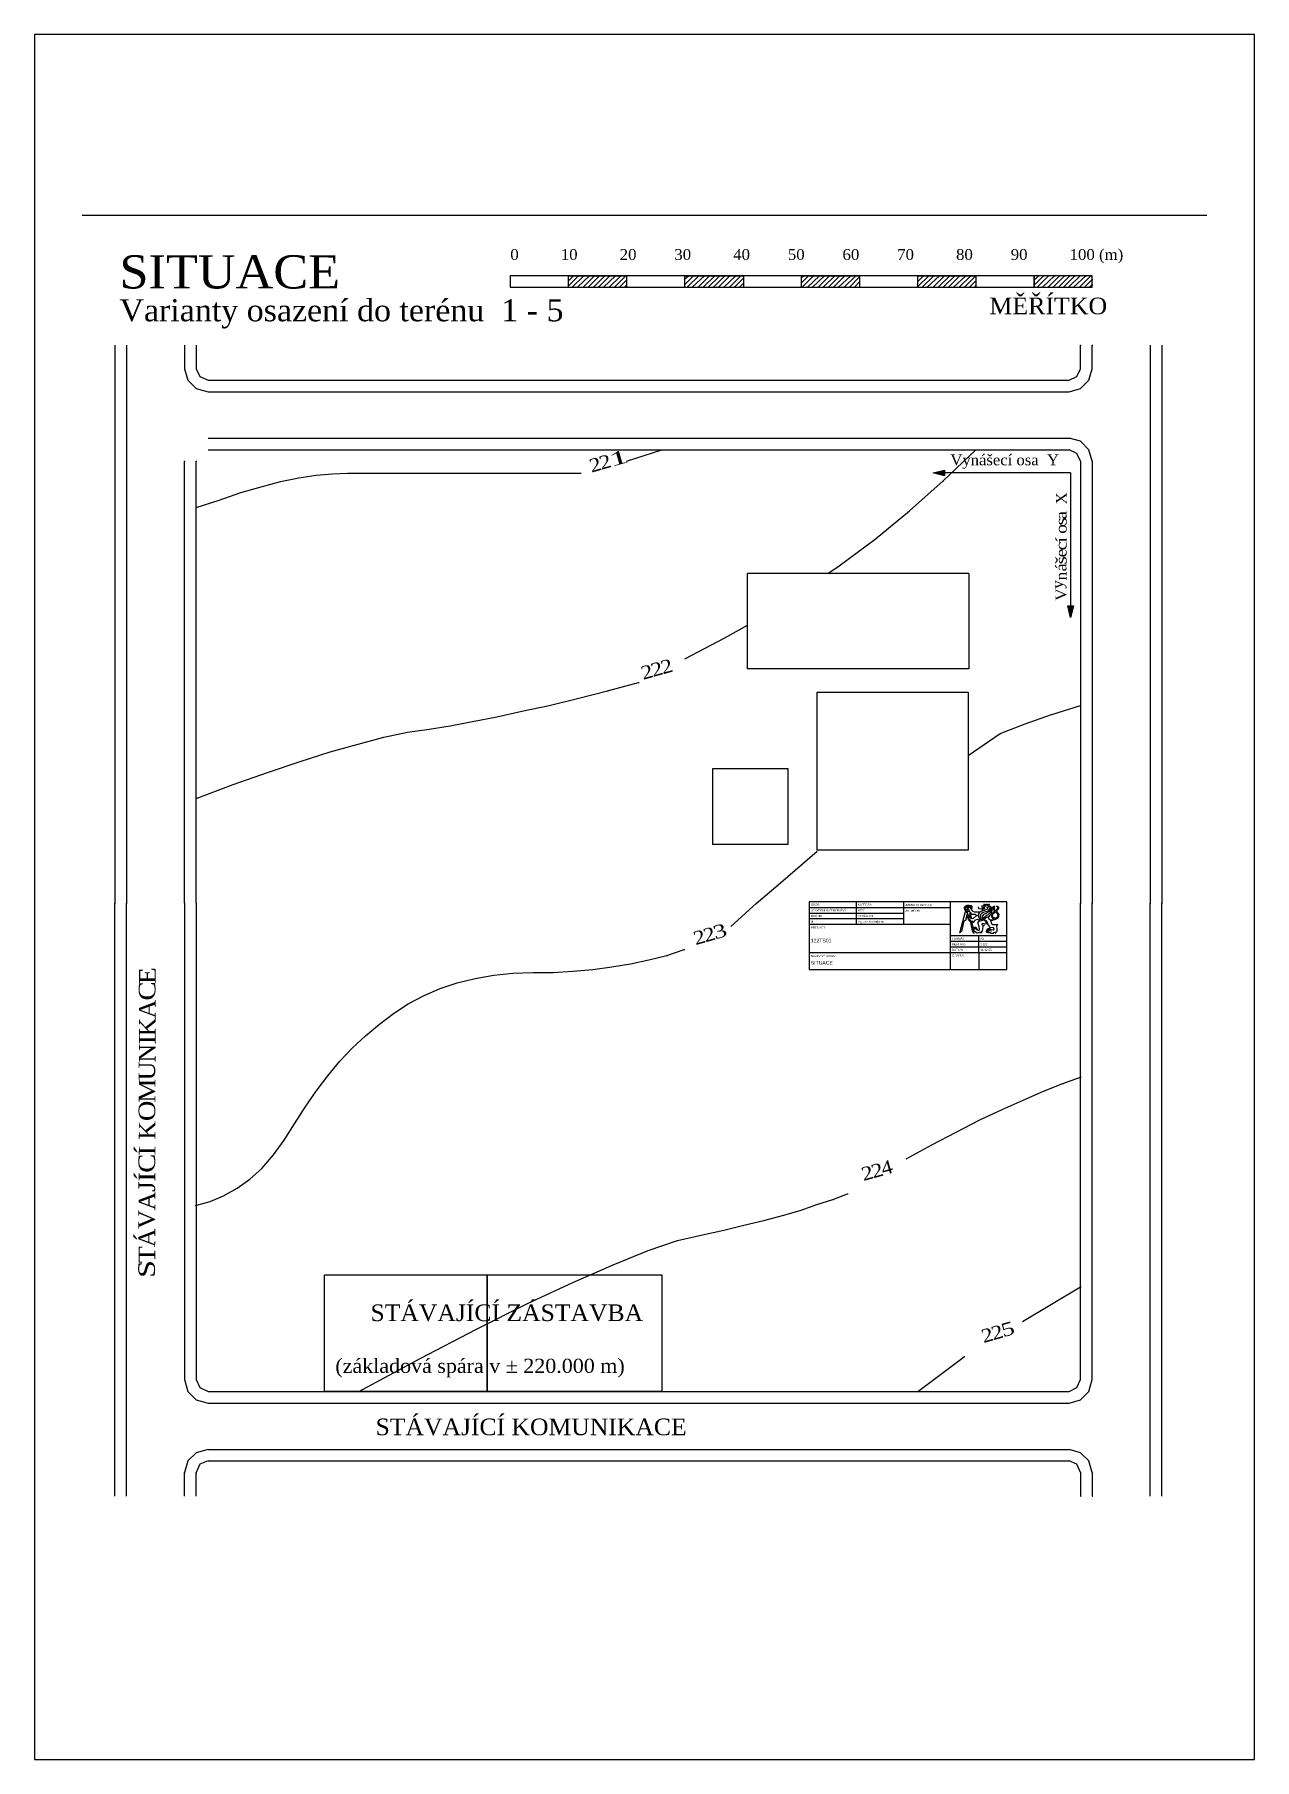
# Model space of a CAD drawing. Header units: millimetres. Extents: x -3518363 to 3223740, y -1530229 to 774657.
# Drawn here: x -189051 to 20949, y 59001 to 356001 of the extents above; entities that cross this region are included whole.
import ezdxf

# ---------------------------------------------------------------- set-up
doc = ezdxf.new("R2010")
doc.units = ezdxf.units.MM
doc.header["$LTSCALE"] = 15
doc.header["$MEASUREMENT"] = 0
doc.layers.get('0').update_dxf_attribs({"linetype": 'CONTINUOUS'})
for name, color, linetype in [('objekt 1', 40, 'CONTINUOUS'), ('objekt 2', 70, 'CONTINUOUS'), ('objekt 3', 150, 'CONTINUOUS'), ('RAMECEK', 7, 'CONTINUOUS')]:
    doc.layers.add(name, color=color, linetype=linetype)
doc.styles.add('ROMAN', font='roman')
doc.styles.add('TIMESNEWROMAN', font='times.ttf')

msp = doc.modelspace()

# ---------------------------------------------------------------- texts
at = {"attachment_point": 7, "style": 'TIMESNEWROMAN'}
for s, insert, char_height, width in [('\\W1.04;SITUACE', (-174429.394, 312189.49), 5726.35125, 39233.21061), ('\\W1.03;0\\~\\~\\~\\~\\~\\~\\~\\~\\~\\~10\\~\\~\\~\\~\\~\\~\\~\\~\\~\\~20\\~\\~\\~\\~\\~\\~\\~\\~\\~30\\~\\~\\~\\~\\~\\~\\~\\~\\~\\~40\\~\\~\\~\\~\\~\\~\\~\\~\\~50\\~\\~\\~\\~\\~\\~\\~\\~\\~60\\~\\~\\~\\~\\~\\~\\~\\~\\~70\\~\\~\\~\\~\\~\\~\\~\\~\\~\\~80\\~\\~\\~\\~\\~\\~\\~\\~\\~90\\~\\~\\~\\~\\~\\~\\~\\~\\~\\~100\\~(m)', (-107148.962, 316587.413), 1861.033775, 104185.90222), ('\\W1.02;Varianty\\~osazení\\~do\\~terénu\\~\\~1\\~-\\~5', (-174429.394, 305373.992), 3793.6648, 76615.21395), ('\\W1.03;MĚŘÍTKO', (-24694.421, 307791.568), 2863.1607, 21087.58593), ('\\W1.02;Vynášecí\\~osa\\~\\~Y', (-31407.022, 281224.034), 1861.03377, 19220.01198), ('\\W1.02;STÁVAJÍCÍ\\~ZÁSTAVBA', (-131221.773, 134421.012), 2863.1607, 47179.17747), ('\\W1.03;(základová\\~spára\\~v\\~±\\~220.000\\~m)', (-137265.699, 124776.454), 2433.70941, 49434.83592), ('\\W1.02;STÁVAJÍCÍ\\~KOMUNIKACE', (-130347.336, 114771.867), 2863.1607, 53670.5873)]:
    msp.add_mtext(s, dxfattribs=dict(at, insert=insert, char_height=char_height, width=width))
for s, insert, char_height, width, rotation in [('\\W1.16;2', (-93183.641, 280555.346), 2289.8356, 3047.34523, 15.80019522), ('\\W1.16;2', (-91486.281, 281044.036), 2289.8356, 3047.34523, 15.80019522), ('\\W1.95;1', (-89814.56, 281532.83), 2289.8356, 3945.50577, 15.80019522), ('\\W1.04;X', (-11372.248, 275077.146), 1860.9513, 2986.1724, 89.90100692), ('\\W1.11;a', (-11372.379, 272556.542), 1860.9513, 2275.18638, 89.90100692), ('\\W1.29;s', (-11372.248, 271450.704), 1860.9513, 2290.52085, 89.90100692), ('\\W1.18;o', (-11372.117, 270036.096), 1860.9513, 2490.15437, 89.90100692), ('\\W1.23;í', (-11371.934, 268493.055), 1860.9513, 1917.90516, 89.90100692), ('\\W1.19;e', (-11372.026, 265972.635), 1860.9513, 2349.21516, 89.90100692), ('\\W1.20;c', (-11371.934, 267181.423), 1860.9513, 2355.19672, 89.90100692), ('\\W1.11;á', (-11397.874, 263555.086), 1860.9513, 2275.18638, 89.90100692), ('\\W1.30;š', (-11372.117, 264763.873), 1860.9513, 2290.52085, 89.90100692), ('\\W1.04;y', (-11397.874, 260571.693), 1860.9513, 2362.64669, 89.90100692), ('\\W1.04;n', (-11397.966, 262011.993), 1860.9513, 2359.97191, 89.90100692), ('\\W1.05;V', (-11397.783, 258488.606), 1860.9513, 2989.92537, 89.90100692), ('\\W1.16;2', (-84285.278, 244883.798), 2289.8356, 3047.34523, 15.80019522), ('\\W1.16;2', (-82587.957, 245372.514), 2289.8356, 3047.34523, 15.80019522), ('\\W1.16;2', (-80890.558, 245835.33), 2289.8356, 3047.34523, 15.80019522), ('\\W1.16;2', (-73560.901, 199696.177), 2289.8356, 3047.34523, 15.80019522), ('\\W1.35;3', (-71889.102, 200159.084), 2289.8356, 3263.01579, 15.80019522), ('\\W1.16;2', (-75258.261, 199207.487), 2289.8356, 3047.34523, 15.80019522), ('\\W1.09;E', (-168180.622, 192519.898), 2863.0542, 4188.81108, 89.90041137), ('\\W1.14;C', (-168206.209, 189665.12), 2863.0542, 4490.01155, 89.90041137), ('\\W1.04;A', (-168206.301, 186578.778), 2863.0542, 4592.75863, 89.90041137), ('\\W1.03;K', (-168206.301, 183518.415), 2863.0542, 4572.93372, 89.90041137), ('\\W1.02;N', (-168206.209, 179017.647), 2863.0542, 4557.723, 89.90041137), ('\\W1.19;I', (-168206.209, 182078.023), 2863.0542, 3142.16769, 89.90041137), ('\\W1.04;U', (-168231.757, 175931.397), 2863.0542, 4588.46559, 89.90041137), ('\\W1.07;M', (-168231.842, 172099.422), 2863.0542, 5402.24811, 89.90041137), ('\\W1.13;O', (-168231.718, 168910.379), 2863.0542, 4720.52411, 89.90041137), ('\\W1.03;K', (-168231.548, 165721.375), 2863.0542, 4572.93372, 89.90041137), ('\\W1.19;Í', (-168231.502, 162969.285), 2863.0542, 3142.16769, 89.90041137), ('\\W1.14;C', (-168257.305, 160011.741), 2863.0542, 4490.01155, 89.90041137), ('\\W1.16;2', (-46350.619, 158597.512), 2289.8356, 3047.34523, 15.80019522), ('\\W1.16;2', (-44653.22, 159060.275), 2289.8356, 3047.34523, 15.80019522), ('\\W1.13;4', (-42981.447, 159549.057), 2289.8356, 3009.2889, 15.80019522), ('\\W1.19;Í', (-168257.35, 158468.622), 2863.0542, 3142.16769, 89.90041137), ('\\W1.09;J', (-168257.305, 156719.526), 2863.0542, 3226.50001, 89.90041137), ('\\W1.04;A', (-168257.18, 153530.522), 2863.0542, 4592.75863, 89.90041137), ('\\W1.05;V', (-168257.004, 150341.465), 2863.0542, 4599.96906, 89.90041137), ('\\W1.04;Á', (-168282.682, 147177.918), 2863.0542, 4592.75863, 89.90041137), ('\\W1.12;T', (-168282.643, 144425.88), 2863.0542, 4225.10236, 89.90041137), ('\\W1.28;S', (-168282.597, 141905.172), 2863.0542, 4219.3343, 89.90041137), ('\\W1.16;2', (-24001.219, 131181.331), 2289.8356, 3047.34523, 15.80019522), ('\\W1.31;5', (-22303.846, 131670.034), 2289.8356, 3222.34108, 15.80019522), ('\\W1.16;2', (-25698.566, 130692.641), 2289.8356, 3047.34523, 15.80019522)]:
    msp.add_mtext(s, dxfattribs=dict(at, insert=insert, char_height=char_height, width=width, rotation=rotation))
at = {"layer": 'RAMECEK', "color": 0, "linetype": 'Continuous', "style": 'ROMAN'}
for s, height, p in [('STAVEBNÍ INŽENÝRSTVÍ', 364.61509, (-55421.258, 205020.447)), ('OBOR', 364.6151, (-55421.258, 205992.695)), ('KATEDRA', 364.6151, (-47319.044, 205992.695)), ('K122', 364.6151, (-47318.667, 205020.447)), ('JMÉNO STUDENTA', 364.61509, (-39216.379, 205951.619)), ('Jan Jelínek', 364.61509, (-39216.379, 204979.372)), ('ROČNÍK', 364.6151, (-55421.258, 204048.2)), ('PŘEDMĚT :', 364.6151, (-55421.258, 202033.914)), ('III', 364.6151, (-55421.258, 203075.802)), ('VYUČUJÍCÍ', 364.6151, (-47319.044, 204048.2)), ('Ing. Jan Konvalinka', 364.61509, (-47318.743, 203075.802)), ('122TS01', 633.8253, (-55421.258, 199687.783)), ('FORMÁT', 364.6151, (-31113.562, 200158.758)), ('MĚŘÍTKO', 364.6151, (-31113.562, 199186.209)), ('A3', 364.6151, (-26252.023, 200158.758)), ('1:200', 364.6151, (-26252.023, 199186.209)), ('SITUACE', 633.8253, (-55421.258, 195863.245)), ('NÁZEV VÝKRESU:', 364.61509, (-55421.258, 197172.224)), ('Č. VÝKR.', 364.6151, (-31113.562, 197241.563)), ('DATUM', 364.6151, (-31113.562, 198213.961)), ('11.12.25', 364.6151, (-26252.023, 198213.961))]:
    msp.add_text(s, height=height, dxfattribs=at).set_placement(p)

# ---------------------------------------------------------------- hatches: boundary and pattern name
for points in [[(-32384.35, 280015.115), (-34364.697, 280555.215), (-32384.35, 280992.443)], [(-10188.995, 257614.018), (-10729.094, 255633.671), (-11166.323, 257614.018)]]:
    msp.add_hatch(color=256).paths.add_polyline_path(points, flags=16)

# ---------------------------------------------------------------- linework, layer by layer
for p, q in [((-180833.381, 324920.175), (12752.182, 324920.175)), ((-159152.415, 286496.256), (-10857.696, 286496.256)), ((-159152.415, 284515.909), (-10857.696, 284515.909)), ((-97144.336, 280452.344), (-94958.233, 280452.344)), ((-159152.415, 112354.128), (-10857.696, 112354.128)), ((-159152.415, 110399.499), (-10857.696, 110399.499))]:
    msp.add_line(p, q)
for points in [[(-189051.006, 356001.207), (-189051.006, 59001.207), (20948.994, 59001.207), (20948.994, 356001.207)], [(-32384.35, 280015.115), (-34364.697, 280555.215), (-32384.35, 280992.443), (-32384.35, 280015.115)], [(-10188.995, 257614.018), (-10729.094, 255633.671), (-11166.323, 257614.018), (-10188.995, 257614.018)]]:
    msp.add_lwpolyline(points, close=True)
for points in [[(-107148.962, 312523.717), (-97144.336, 312523.717), (-97144.336, 314478.346), (-87139.716, 314478.346), (-87139.716, 312523.717), (-77135.096, 312523.717), (-77135.096, 314478.346), (-67027.605, 314478.346), (-67027.605, 312523.717), (-57022.972, 312523.717), (-57022.972, 314478.346), (-47018.365, 314478.346), (-47018.365, 312523.717), (-37013.732, 312523.717), (-37013.732, 314478.346), (-27009.113, 314478.346), (-27009.113, 312523.717), (-17004.493, 312523.717), (-17004.493, 314478.346), (-107148.962, 314478.346), (-107148.962, 312523.717), (-16901.622, 312523.717)], [(-97144.336, 313603.889), (-96269.892, 314478.346), (-96167.021, 314478.346)], [(-97144.336, 312729.459), (-95395.461, 314478.346), (-95292.59, 314478.346)], [(-96501.365, 312523.717), (-94521.018, 314478.346), (-94392.416, 314478.346)], [(-95601.204, 312523.717), (-93517.985, 314478.346), (-93415.114, 314478.346)], [(-94623.902, 312523.717), (-92643.542, 314478.346), (-92540.671, 314478.346)], [(-93749.445, 312523.717), (-91769.098, 314478.346), (-91640.509, 314478.346)], [(-92849.297, 312523.717), (-90894.668, 314478.346), (-90766.079, 314478.346)], [(-91974.854, 312523.717), (-89994.506, 314478.346), (-89891.622, 314478.346)], [(-91100.41, 312523.717), (-89017.192, 314478.346), (-88914.321, 314478.346)], [(-90123.108, 312523.717), (-88142.748, 314478.346), (-88014.159, 314478.346)], [(-89222.934, 312523.717), (-87242.587, 314478.346), (-87139.716, 314478.346)], [(-88348.503, 312523.717), (-87139.716, 313732.504), (-87036.845, 313732.504)], [(-87474.06, 312523.717), (-87139.716, 312832.33), (-87036.845, 312832.33)], [(-77135.096, 313938.247), (-76492.125, 314478.346), (-76363.523, 314478.346)], [(-77135.096, 312960.919), (-75591.964, 314478.346), (-75489.093, 314478.346)], [(-76697.881, 312523.717), (-74717.534, 314478.346), (-74614.649, 314478.346)], [(-75823.437, 312523.717), (-73740.206, 314478.346), (-73611.617, 314478.346)], [(-74820.405, 312523.717), (-72840.057, 314478.346), (-72737.186, 314478.346)], [(-73945.961, 312523.717), (-71965.614, 314478.346), (-71862.73, 314478.346)], [(-73071.517, 312523.717), (-71091.17, 314478.346), (-70988.299, 314478.346)], [(-72197.087, 312523.717), (-70216.74, 314478.346), (-70113.856, 314478.346)], [(-71322.643, 312523.717), (-69342.283, 314478.346), (-69213.694, 314478.346)], [(-70422.482, 312523.717), (-68339.264, 314478.346), (-68236.393, 314478.346)], [(-69445.167, 312523.717), (-67464.82, 314478.346), (-67361.936, 314478.346)], [(-68570.724, 312523.717), (-67027.605, 314041.118), (-66924.721, 314041.118)], [(-67696.293, 312523.717), (-67027.605, 313166.687), (-66924.721, 313166.687)], [(-57022.972, 314169.707), (-56688.641, 314478.346), (-56585.757, 314478.346)], [(-57022.972, 313269.558), (-55814.184, 314478.346), (-55711.313, 314478.346)], [(-56920.101, 312523.717), (-54939.754, 314478.346), (-54811.165, 314478.346)], [(-56019.953, 312523.717), (-53936.721, 314478.346), (-53833.837, 314478.346)], [(-55145.496, 312523.717), (-53062.278, 314478.346), (-52959.407, 314478.346)], [(-54168.194, 312523.717), (-52187.847, 314478.346), (-52084.963, 314478.346)], [(-53293.751, 312523.717), (-51313.391, 314478.346), (-51184.802, 314478.346)], [(-52393.59, 312523.717), (-50413.242, 314478.346), (-50310.371, 314478.346)], [(-51519.159, 312523.717), (-49538.799, 314478.346), (-49435.928, 314478.346)], [(-50644.702, 312523.717), (-48561.484, 314478.346), (-48432.895, 314478.346)], [(-49667.401, 312523.717), (-47687.054, 314478.346), (-47558.452, 314478.346)], [(-48767.226, 312523.717), (-47018.365, 314272.604), (-46915.481, 314272.604)], [(-47892.796, 312523.717), (-47018.365, 313398.147), (-46915.481, 313398.147)], [(-37013.732, 314375.475), (-36910.861, 314478.346), (-36782.272, 314478.346)], [(-37013.732, 313501.018), (-36010.7, 314478.346), (-35907.816, 314478.346)], [(-37013.732, 312626.588), (-35136.256, 314478.346), (-35033.385, 314478.346)], [(-36242.173, 312523.717), (-34261.826, 314478.346), (-34158.955, 314478.346)], [(-35367.729, 312523.717), (-33284.498, 314478.346), (-33155.909, 314478.346)], [(-34364.697, 312523.717), (-32384.35, 314478.346), (-32281.479, 314478.346)], [(-33490.253, 312523.717), (-31509.906, 314478.346), (-31407.022, 314478.346)], [(-32615.81, 312523.717), (-30635.463, 314478.346), (-30532.592, 314478.346)], [(-31741.379, 312523.717), (-29761.032, 314478.346), (-29658.161, 314478.346)], [(-30866.936, 312523.717), (-28757.987, 314478.346), (-28655.116, 314478.346)], [(-29863.903, 312523.717), (-27883.556, 314478.346), (-27780.685, 314478.346)], [(-28989.46, 312523.717), (-27009.113, 314478.346), (-26906.228, 314478.346)], [(-28115.016, 312523.717), (-27009.113, 313603.889), (-26906.228, 313603.889)], [(-27214.868, 312523.717), (-27009.113, 312729.459), (-26906.228, 312729.459)], [(-17004.493, 312523.717), (-6999.873, 312523.717), (-6999.873, 314478.346), (-17004.493, 314478.346), (-17004.493, 312523.717), (-16901.622, 312523.717)], [(-17004.493, 313732.504), (-16232.933, 314478.346), (-16130.049, 314478.346)], [(-17004.493, 312832.33), (-15358.49, 314478.346), (-15255.606, 314478.346)], [(-16464.393, 312523.717), (-14484.046, 314478.346), (-14355.457, 314478.346)], [(-15564.245, 312523.717), (-13481.014, 314478.346), (-13378.13, 314478.346)], [(-14586.917, 312523.717), (-12606.57, 314478.346), (-12503.699, 314478.346)], [(-13712.487, 312523.717), (-11732.14, 314478.346), (-11603.538, 314478.346)], [(-12812.326, 312523.717), (-10857.696, 314478.346), (-10729.094, 314478.346)], [(-11937.882, 312523.717), (-9957.535, 314478.346), (-9854.664, 314478.346)], [(-11063.451, 312523.717), (-9083.104, 314478.346), (-8980.22, 314478.346)], [(-10188.995, 312523.717), (-8105.777, 314478.346), (-7977.188, 314478.346)], [(-9185.975, 312523.717), (-7205.628, 314478.346), (-7102.744, 314478.346)], [(-8311.532, 312523.717), (-6999.873, 313835.375), (-6896.989, 313835.375)], [(-7437.088, 312523.717), (-6999.873, 312960.919), (-6896.989, 312960.919)], [(-175200.96, 302519.084), (-175200.96, 206459.298), (-175098.082, 206459.298)], [(-173220.613, 302519.084), (-173220.613, 206459.298), (-173117.735, 206459.298)], [(-163215.986, 302519.084), (-163215.986, 298455.518), (-162675.894, 296475.171), (-161235.639, 295060.641), (-159152.415, 294494.824), (-10960.567, 294494.824), (-8980.22, 295060.641), (-7539.959, 296475.171), (-6999.873, 298455.518), (-6999.873, 302519.084), (-6896.989, 302519.084)], [(-161235.639, 302519.084), (-161235.639, 298455.518), (-160592.669, 297143.86), (-159152.415, 296475.171), (-10960.567, 296475.171), (-9648.908, 297143.86), (-8980.22, 298455.518), (-8980.22, 302519.084), (-8877.336, 302519.084)], [(3004.747, 302519.084), (3004.747, 206459.298), (3107.618, 206459.298)], [(4985.094, 302519.084), (4985.094, 206459.298), (5087.978, 206459.298)], [(-6999.873, 282535.562), (-7539.959, 284515.909), (-8980.22, 285956.157), (-10960.567, 286496.256), (-10857.696, 286496.256)], [(-163215.986, 206459.298), (-163215.986, 282535.562), (-163113.115, 282535.562)], [(-161235.639, 206459.298), (-161235.639, 282535.562), (-161132.762, 282535.562)], [(-87139.716, 282535.562), (-81095.803, 284515.909), (-80992.919, 284515.909)], [(-32615.81, 279140.685), (-27009.113, 284515.909), (-26906.228, 284515.909)], [(-8980.22, 282535.562), (-9648.908, 283847.221), (-10960.567, 284515.909), (-10857.696, 284515.909)], [(-8980.22, 282535.562), (-8980.22, 206459.298), (-8877.336, 206459.298)], [(-6999.873, 282535.562), (-6999.873, 206459.298), (-6896.989, 206459.298)], [(-161235.639, 274537.02), (-157274.939, 275848.679), (-153545.711, 277160.338), (-150022.232, 278137.639), (-146730.226, 279037.814), (-143541.091, 279680.784), (-140583.429, 280117.986), (-137728.638, 280349.473), (-135182.474, 280452.344), (-97041.464, 280452.344)], [(-10729.094, 280555.215), (-32384.35, 280555.215), (-32281.479, 280555.215)], [(-10729.094, 280555.215), (-10729.094, 257614.018), (-10626.223, 257614.018)], [(-52508.107, 263176.607), (-50541.831, 264532.387), (-44369.317, 269136.052), (-38428.262, 273971.203), (-32615.81, 279140.685), (-32512.939, 279140.685)], [(-77135.096, 248509.56), (-70216.74, 252135.923), (-66328.815, 254321.961)], [(-90431.722, 243005.747), (-85056.497, 244445.994), (-84953.626, 244445.994)], [(-161235.639, 224462.472), (-154857.37, 226880.035), (-148942.046, 228963.266), (-143335.342, 230840.742), (-138165.86, 232486.732), (-133330.722, 233798.391), (-128932.8, 235007.179), (-124843.51, 235881.635), (-121114.282, 236421.735), (-117487.926, 236987.526), (-113630.103, 237733.367), (-109463.653, 238504.953), (-105168.608, 239507.972), (-100436.355, 240485.3), (-95601.204, 241694.088), (-90431.722, 243005.747), (-90328.851, 243005.747)], [(-28328.815, 231883.744), (-22816.945, 235650.149), (-18521.894, 237296.165), (-14021.1, 238942.155), (-13918.229, 238942.155)], [(-13918.229, 238942.155), (-8980.22, 240485.3), (-8877.336, 240485.3)], [(-69213.694, 202395.719), (-64815.772, 206356.427), (-60649.335, 209957.046), (-54328.815, 215415.672)], [(-175200.96, 104355.573), (-175200.96, 206459.298), (-175098.082, 206459.298)], [(-173220.613, 104355.573), (-173220.613, 206459.298), (-173117.735, 206459.298)], [(-163215.986, 206459.298), (-163215.986, 124441.972), (-162675.894, 122358.748), (-161235.639, 120918.493), (-159152.415, 120378.401), (-10960.567, 120378.401), (-8980.22, 120918.493), (-7539.959, 122358.748), (-6999.873, 124441.972), (-6999.873, 206459.298), (-6896.989, 206459.298)], [(-161235.639, 206459.298), (-161235.639, 124441.972), (-160592.669, 123027.436), (-159152.415, 122358.748), (-10960.567, 122358.748), (-9648.908, 123027.436), (-8980.22, 124441.972), (-8980.22, 206459.298), (-8877.336, 206459.298)], [(3004.747, 104355.573), (3004.747, 206459.298), (3107.618, 206459.298)], [(4985.094, 104355.573), (4985.094, 206459.298), (5087.978, 206459.298)], [(-161338.51, 154404.403), (-158818.064, 155073.091), (-156503.373, 156050.406), (-154188.681, 157387.782), (-152002.579, 158905.197), (-149919.354, 160782.673), (-147939.007, 163097.364), (-146061.531, 165617.797), (-144312.65, 168472.601), (-142435.181, 171327.379), (-140557.705, 174079.298), (-138577.358, 176702.616), (-136494.133, 179223.063), (-134308.031, 181537.754), (-132096.21, 183620.972), (-129678.641, 185601.332), (-127261.073, 187453.077), (-124740.626, 189099.093), (-121988.713, 190539.341), (-119236.8, 191748.129), (-116279.138, 192725.444), (-113192.881, 193497.016), (-110003.746, 194037.102), (-106711.734, 194371.447), (-103188.255, 194500.035), (-99767.653, 194500.035), (-96372.763, 194705.791), (-92952.168, 195040.135), (-89660.162, 195477.363), (-86471.027, 196017.45), (-83281.893, 196686.151), (-80221.347, 197457.71), (-80092.758, 197457.71)], [(-80221.347, 197457.71), (-77237.967, 198435.012), (-77135.083, 198435.012)], [(-38994.08, 162428.662), (-34596.157, 164846.238), (-30404.003, 167032.34), (-26340.424, 169115.572), (-22508.319, 170890.163), (-18881.969, 172536.166), (-15358.49, 174079.298), (-12066.471, 175390.957), (-11937.882, 175390.957)], [(-12066.471, 175390.957), (-8980.22, 176471.143), (-8877.336, 176471.143)], [(-133202.127, 122358.748), (-122657.408, 128068.329), (-112987.132, 133109.222), (-104191.294, 137507.132), (-96372.776, 141133.482), (-89454.42, 144194.028), (-83410.481, 146611.603), (-78343.871, 148386.195), (-74048.845, 149363.51), (-70422.482, 150135.069), (-66924.721, 151009.513), (-63504.113, 151781.085), (-60314.978, 152655.516), (-57228.727, 153529.959), (-54373.937, 154532.992), (-51622.03, 155407.435), (-51519.159, 155407.435)], [(-51622.03, 155407.435), (-49101.584, 156384.75), (-48998.712, 156384.75)], [(-139143.175, 122358.748), (-139143.175, 142445.141), (-81095.803, 142445.141), (-81095.803, 122358.748), (-111109.656, 122358.748), (-111109.656, 142445.141), (-111109.656, 122358.748), (-139143.175, 122358.748), (-139040.297, 122358.748)], [(-18984.84, 134420.881), (-8980.22, 140361.922), (-8877.336, 140361.922)], [(-37013.732, 122358.748), (-28989.46, 128402.673), (-28886.589, 128402.673)], [(-159152.415, 112354.128), (-161235.639, 111814.035), (-162675.894, 110399.499), (-163215.986, 108419.145), (-163113.115, 108419.145)], [(-159152.415, 110399.499), (-160592.669, 109833.681), (-161235.639, 108419.145), (-161132.762, 108419.145)], [(-6999.873, 108419.145), (-7539.959, 110399.499), (-8980.22, 111814.035), (-10960.567, 112354.128), (-10857.696, 112354.128)], [(-8980.22, 108419.145), (-9648.908, 109833.681), (-10960.567, 110399.499), (-10857.696, 110399.499)], [(-163215.986, 104355.573), (-163215.986, 108419.145), (-163113.115, 108419.145)], [(-161235.639, 104355.573), (-161235.639, 108419.145), (-161132.762, 108419.145)], [(-8980.22, 108419.145), (-8980.22, 104355.573), (-8877.336, 104355.573)], [(-6999.873, 108419.145), (-6999.873, 104355.573), (-6896.989, 104355.573)]]:
    msp.add_lwpolyline(points)
at = {"layer": 'objekt 1', "extrusion": (1.93959e-16, -3.39308e-16, -1)}
for p, q in [((-28228.815, 263176.607), (-66328.815, 263176.607)), ((-66328.815, 256976.607), (-66328.815, 263176.607)), ((-28228.815, 263176.607), (-28228.815, 246776.607)), ((-66328.815, 246776.607), (-66328.815, 256976.607)), ((-40278.815, 246776.607), (-66328.815, 246776.607)), ((-28228.815, 246776.607), (-40278.815, 246776.607))]:
    msp.add_line(p, q, dxfattribs=at)
at = {"layer": 'objekt 2', "extrusion": (1.93959e-16, -3.39308e-16, -1)}
for p, q in [((-54328.815, 215576.607), (-54328.815, 242776.607)), ((-54328.815, 242776.607), (-28328.815, 242776.607)), ((-28328.815, 242776.607), (-28328.815, 215576.607)), ((-28328.815, 215576.607), (-54328.815, 215576.607))]:
    msp.add_line(p, q, dxfattribs=at)
at = {"layer": 'objekt 3', "extrusion": (1.93959e-16, -3.39308e-16, -1)}
for p, q in [((-59328.815, 229576.607), (-72328.815, 229576.607)), ((-72328.815, 229576.607), (-72328.815, 216576.607)), ((-59328.815, 216576.607), (-59328.815, 229576.607)), ((-72328.815, 216576.607), (-59328.815, 216576.607))]:
    msp.add_line(p, q, dxfattribs=at)
at = {"layer": 'RAMECEK', "color": 0, "linetype": 'Continuous'}
for p, q in [((-55690.774, 205717.752), (-31383.078, 205717.752)), ((-47588.259, 206690), (-47588.259, 202800.859)), ((-39485.593, 206648.924), (-39485.593, 202759.784)), ((-31383.078, 195022.427), (-31383.078, 206690)), ((-28490.536, 205654.362), (-28421.608, 205674.033)), ((-25940.771, 205693.725), (-25950.618, 205536.336)), ((-25596.211, 206018.343), (-25596.211, 205801.94)), ((-25163.052, 205723.232), (-25044.913, 205693.725)), ((-55690.774, 204745.505), (-39485.593, 204745.505)), ((-55690.774, 203773.257), (-39485.593, 203773.257)), ((-55690.774, 202800.859), (-31383.078, 202800.859)), ((-28539.747, 204001.744), (-28431.455, 204041.086)), ((-28441.301, 204228.006), (-28362.549, 204247.677)), ((-27978.613, 204582.129), (-27899.85, 204582.129)), ((-27909.697, 203372.157), (-27968.767, 203313.144)), ((-26925.229, 204287.019), (-26629.902, 204395.21)), ((-25566.682, 202693.416), (-25606.058, 202673.722)), ((-24532.991, 203431.194), (-24424.709, 203401.664)), ((-31383.078, 200856.213), (-21660, 200856.213)), ((-31383.078, 199883.815), (-21660, 199883.815)), ((-27437.151, 201581.797), (-27456.844, 201571.961)), ((-26521.539, 197939.169), (-26521.539, 200856.213)), ((-25172.899, 201680.175), (-25271.334, 201581.797)), ((-55690.774, 197939.169), (-31383.078, 197939.169)), ((-31383.078, 198911.568), (-21660, 198911.568)), ((-31383.078, 197939.169), (-21660, 197939.169)), ((-26521.539, 197939.169), (-26521.539, 195022.427))]:
    msp.add_line(p, q, dxfattribs=at)
msp.add_lwpolyline([(-21660, 206690), (-55690.774, 206690), (-55690.774, 195022.427), (-21660, 195022.427)], close=True, dxfattribs=at)
for points in [[(-28815.391, 205064.139), (-28815.391, 205044.468), (-28608.664, 204946.091), (-28529.912, 204680.508), (-28529.912, 204523.116), (-28598.817, 204257.512), (-28608.664, 204237.841), (-28618.499, 204228.006), (-28628.346, 204129.606), (-28638.204, 204109.935), (-28648.04, 204100.099), (-28785.861, 203480.371), (-29061.516, 203313.144), (-29081.21, 203293.473), (-29091.045, 203273.778), (-29140.268, 203027.869), (-29150.115, 203008.198), (-29159.951, 202998.362), (-29169.798, 202909.819), (-29179.644, 202890.148), (-29189.491, 202880.312), (-29504.522, 201571.961), (-29514.369, 201552.29), (-29534.051, 201532.619), (-29681.72, 201434.243), (-29730.943, 201404.736), (-29809.706, 201257.179)], [(-29721.096, 201424.407), (-29711.26, 201562.126), (-28815.391, 205005.125), (-28795.708, 205014.961)], [(-28716.956, 205093.645), (-28746.485, 205113.316), (-28933.53, 205329.743), (-28963.059, 205457.628), (-28972.906, 205516.665), (-28943.377, 205762.574), (-28767.411, 205992.522), (-28510.218, 206097.05), (-28500.371, 206106.886), (-28352.702, 206106.886), (-28224.716, 206077.379), (-28185.34, 206038.014), (-28214.881, 205988.836), (-28323.173, 205910.131), (-28303.48, 205890.459), (-28293.644, 205870.788), (-28293.644, 205851.117), (-28283.797, 205841.282), (-28214.881, 205851.117), (-28057.365, 205919.966), (-27929.39, 205900.295), (-27850.627, 205713.396)], [(-28185.34, 205270.729), (-28362.549, 205211.695), (-28470.842, 205211.695), (-28588.97, 205241.223), (-28785.861, 205575.678), (-28776.015, 205654.362), (-28766.168, 205683.89), (-28716.956, 205772.433), (-28569.276, 205890.459), (-28333.02, 205910.131)], [(-28776.015, 205014.961), (-28716.956, 205093.645), (-28549.594, 205044.468), (-28510.218, 205014.961), (-28510.218, 205005.125), (-28500.371, 204936.256), (-28441.301, 204660.814), (-28421.608, 204542.787), (-28323.173, 204198.478), (-28352.702, 204149.3), (-28392.079, 204119.77), (-28421.608, 204041.086), (-28342.856, 203991.908), (-28352.702, 203795.153), (-28273.951, 203795.153), (-28234.563, 203755.811), (-28234.563, 203637.761), (-28205.034, 203441.029), (-28165.658, 203401.664), (-28027.825, 203322.979), (-28008.143, 203322.979), (-27988.449, 203313.144), (-27958.92, 203283.614), (-27850.627, 202732.758), (-27693.112, 201994.957), (-27634.042, 202004.793), (-27535.608, 202083.5), (-27525.761, 202211.383), (-27486.373, 202221.219), (-27397.775, 202299.903), (-27003.992, 202329.433), (-26954.769, 202270.397), (-26836.629, 201975.286), (-26797.265, 201916.273), (-26757.877, 201867.072), (-26738.184, 201837.565), (-26649.585, 201788.387), (-26590.515, 201788.387), (-26501.916, 201788.387), (-26442.847, 201817.894), (-26423.164, 201837.565), (-26383.777, 201916.273), (-26373.93, 201985.122), (-26431.768, 202437.645), (-26629.902, 202860.62), (-26629.902, 203204.93), (-26354.248, 203372.157), (-25881.713, 203519.713), (-25862.019, 203529.549), (-25832.479, 203568.891)], [(-28283.797, 205831.446), (-28401.925, 205713.396), (-28362.549, 205624.855), (-28342.856, 205605.184), (-28401.925, 205428.121), (-28490.536, 205319.907)], [(-28490.536, 205024.796), (-28224.716, 205054.303), (-28145.964, 205083.81)], [(-28392.079, 205428.121), (-28195.187, 205319.907), (-28077.048, 204906.749), (-28057.365, 204887.078), (-27998.295, 204877.242), (-27870.309, 204759.192), (-27890.003, 204582.129), (-27840.78, 204523.116), (-27702.947, 204523.116), (-27535.608, 204552.623), (-27141.813, 204552.623), (-26954.769, 204385.374), (-26935.075, 204316.525), (-26935.075, 204267.348), (-26944.922, 204247.677), (-27466.68, 203804.989), (-27584.831, 203745.975), (-27762.028, 203814.824), (-27781.722, 203942.707), (-27811.251, 204228.006), (-27958.92, 204405.045), (-27988.449, 204424.74)], [(-28342.856, 205605.184), (-28313.326, 205624.855), (-28293.644, 205624.855), (-28264.092, 205664.198), (-28136.129, 205742.903), (-28017.99, 205742.903), (-27939.237, 205506.829), (-27939.237, 205408.45)], [(-28175.505, 206028.178), (-27870.309, 206057.708), (-27840.78, 206047.873), (-27781.722, 205998.671), (-27752.181, 205979), (-27712.806, 205900.295), (-27712.806, 205801.94), (-27742.346, 205319.907), (-27732.499, 205251.058), (-27534.364, 205039.562), (-27240.259, 204975.619), (-26620.056, 204955.948), (-26373.93, 204926.42), (-26373.93, 204847.736), (-26452.693, 204759.192), (-26531.445, 204611.636), (-26580.668, 204454.246), (-26600.373, 204414.904), (-26620.056, 204395.21), (-26610.209, 204355.868), (-26511.763, 203972.237), (-26462.54, 203883.694), (-26364.095, 203785.317), (-26295.178, 203745.975), (-26255.802, 203696.798), (-26275.495, 203657.432), (-26462.54, 203539.385), (-26511.763, 203539.385), (-26531.445, 203529.549), (-26541.293, 203519.713), (-26560.986, 203480.371)], [(-26600.373, 205782.269), (-26562.218, 205512.979), (-26265.649, 205457.628), (-25960.465, 205526.5), (-25921.089, 205418.286)], [(-24838.175, 205988.836), (-24907.091, 205762.574), (-25025.231, 205693.725), (-24985.854, 205546.171), (-24985.854, 205477.299), (-25005.537, 205398.591), (-25487.93, 205221.531), (-25556.835, 205201.86), (-25586.364, 205172.353), (-25606.058, 205162.517), (-25901.395, 205103.481), (-25921.089, 205093.645), (-25930.936, 205083.81), (-25970.312, 205083.81), (-26285.331, 204926.42), (-26354.248, 204906.749)], [(-24660.977, 205919.966), (-24651.13, 205841.282), (-24621.601, 205762.574), (-24611.754, 205536.336), (-24976.008, 205083.81), (-25763.573, 204828.065), (-26029.37, 204680.508), (-26127.827, 204582.129), (-26177.039, 204523.116), (-26275.495, 204218.149), (-26285.331, 204208.313), (-26285.331, 204119.77), (-26206.579, 203883.694), (-26039.217, 203696.798), (-26039.217, 203677.103), (-25822.632, 203568.891), (-25783.256, 203568.891), (-25763.573, 203578.727), (-25615.905, 203578.727), (-25566.682, 203578.727), (-25537.153, 203568.891), (-25497.766, 203490.207), (-25478.072, 203401.664), (-25379.638, 203342.65), (-25320.568, 203273.778), (-25291.027, 203175.423), (-25291.027, 203096.718), (-25300.863, 203086.882), (-25113.818, 202939.326), (-24976.008, 202840.949), (-25586.364, 202909.819), (-25881.713, 202929.49), (-25970.312, 202880.312), (-25999.841, 202742.594), (-25950.618, 202693.416), (-25891.548, 202663.886), (-25615.905, 202663.886), (-25625.741, 202604.873), (-25635.587, 202585.178), (-25802.95, 202437.645), (-25871.866, 202053.994), (-25906.313, 201622.382), (-26177.039, 201345.723), (-26285.331, 201286.686)], [(-26019.523, 206008.507), (-25989.994, 205988.836), (-25980.147, 205969.165), (-25980.147, 205860.953), (-25950.618, 205713.396), (-25763.573, 205772.433), (-25615.905, 205762.574), (-25606.058, 205762.574), (-25586.364, 205772.433)], [(-25989.994, 205988.836), (-25852.161, 206008.507), (-25625.741, 206028.178)], [(-24424.709, 205752.739), (-24464.086, 205349.414), (-24706.503, 204991.604), (-25074.442, 204759.192), (-25094.136, 204759.192), (-25153.206, 204729.686), (-25231.957, 204680.508), (-25684.822, 204473.917), (-25965.394, 204087.8), (-25773.42, 203657.432), (-25763.573, 203598.419)], [(-25281.18, 206028.178), (-25291.027, 205979), (-25300.863, 205959.329), (-25556.835, 205811.775), (-25576.529, 205772.433), (-25507.612, 205644.527), (-25507.612, 205605.184), (-25527.306, 205477.299), (-25862.019, 205398.591), (-25911.242, 205408.45), (-25930.936, 205192.024)], [(-25930.936, 205546.171), (-25783.256, 205565.842), (-25674.975, 205575.678), (-25517.459, 205565.842)], [(-25901.395, 205241.223), (-25586.364, 205260.894), (-25556.835, 205231.387)], [(-25674.975, 206274.113), (-25665.116, 206254.442), (-25635.587, 206077.379), (-25625.741, 206067.544), (-25625.741, 206028.178), (-25300.863, 206047.873), (-24848.022, 206008.507), (-24798.799, 205998.671)], [(-25665.116, 206274.113), (-25635.587, 206283.949), (-25537.153, 206283.949), (-25507.612, 206224.936), (-25330.415, 206156.063), (-25271.334, 206215.077), (-25261.487, 206244.607), (-25123.677, 206264.278), (-25084.289, 206195.406), (-24877.551, 206215.077), (-24857.868, 206244.607), (-24710.2, 206234.771), (-24779.116, 205998.671), (-24729.882, 205979), (-24660.977, 205929.802), (-24562.531, 205919.966), (-24405.016, 205742.903), (-24385.334, 205733.067), (-24365.629, 205733.067), (-24277.041, 205477.299), (-24267.194, 205428.121), (-24217.971, 205398.591), (-24464.086, 204532.952), (-24513.309, 204473.917), (-24523.144, 204454.246), (-24523.144, 204444.411), (-24788.963, 204168.971), (-24838.175, 203932.872), (-24788.963, 203726.304), (-24690.506, 203627.925), (-24552.673, 203568.891), (-24099.832, 203588.562), (-23952.163, 203637.761), (-23932.47, 203657.432), (-23922.634, 203686.962), (-23686.355, 203726.304)], [(-25615.905, 203588.562), (-25635.587, 203686.962), (-25645.434, 203804.989), (-25655.27, 203814.824), (-25655.27, 203883.694), (-25645.434, 203923.036), (-25635.587, 203991.908), (-25133.523, 204365.703), (-24907.091, 204503.445), (-24710.2, 204660.814), (-24414.863, 204975.619), (-24306.57, 205388.756), (-24296.723, 205408.45), (-24267.194, 205428.121)], [(-24700.353, 206244.607), (-24670.824, 206264.278), (-24651.13, 206264.278)], [(-23391.018, 205910.131), (-23125.222, 205801.94), (-23105.528, 205575.678), (-23282.737, 205300.236), (-23479.628, 205113.316), (-23410.7, 204946.091), (-23068.605, 204461.64), (-23184.279, 203903.365), (-23538.687, 203667.268), (-24405.016, 203411.523), (-24424.709, 203391.828), (-24375.486, 203018.033), (-24119.525, 202791.771), (-23568.227, 202791.771), (-23272.89, 202831.114), (-23440.252, 202545.836), (-23430.394, 201985.122), (-23420.548, 201926.108), (-23410.7, 201896.602), (-23391.018, 201532.619), (-23617.438, 201306.357), (-23656.826, 201247.344), (-23706.049, 201237.508)], [(-23499.311, 205969.165), (-23420.548, 205929.802), (-23381.171, 205890.459), (-23312.266, 205683.89), (-23312.266, 205526.5), (-23656.826, 205162.517), (-23774.954, 205083.81), (-23794.647, 205064.139), (-23804.495, 205034.632), (-24040.773, 204847.736), (-24326.252, 204326.361), (-24326.252, 204188.642), (-24306.57, 204080.428), (-24021.08, 203755.811), (-23922.634, 203706.633)], [(-23646.991, 204975.619), (-23272.89, 204611.636), (-23223.656, 204070.593), (-23651.897, 203824.66), (-24109.679, 204021.415), (-24178.584, 204414.904), (-23646.991, 204975.619)], [(-23794.647, 205083.81), (-23873.411, 205192.024), (-23981.693, 205437.957), (-23991.539, 205506.829), (-24021.08, 205536.336), (-24119.525, 205585.513), (-24139.208, 205674.033), (-24129.361, 205723.232), (-24021.08, 205831.446), (-23883.258, 205910.131), (-23843.882, 205910.131), (-23834.035, 205919.966), (-23804.495, 205919.966), (-23863.564, 205723.232), (-23883.258, 205565.842), (-23873.411, 205556.007), (-23853.718, 205428.121), (-23755.272, 205270.729), (-23666.673, 205172.353)], [(-28411.772, 203696.798), (-28352.702, 203795.153)], [(-28352.702, 204296.854), (-28096.753, 204414.904), (-28008.143, 204434.575)], [(-28323.173, 203991.908), (-28254.246, 204050.921), (-28175.505, 204080.428), (-28106.588, 204070.593), (-27909.697, 203785.317)], [(-28313.326, 204208.313), (-28185.34, 204267.348), (-28013.072, 204251.363), (-27929.39, 204109.935)], [(-28224.716, 203736.14), (-28165.658, 203726.304), (-27988.449, 203450.865), (-27771.875, 203352.486), (-27535.608, 202221.219)], [(-28057.365, 204877.242), (-28027.825, 204650.978), (-27988.449, 204582.129), (-27998.295, 204572.294), (-27998.295, 204532.952), (-27988.449, 204444.411)], [(-27752.181, 203342.65), (-27545.454, 203352.486), (-27456.844, 203175.423), (-27565.137, 203116.389)], [(-27693.112, 201985.122), (-27614.36, 201542.455), (-27486.373, 201414.571), (-27466.68, 201404.736), (-27407.622, 201385.065)], [(-27535.608, 202063.829), (-27446.998, 202044.135), (-27486.373, 201857.236), (-27397.775, 201847.401), (-27397.775, 201817.894), (-27397.775, 201798.223), (-27427.304, 201621.162), (-27427.304, 201581.797), (-27407.622, 201512.948), (-27397.775, 201365.394), (-27358.399, 201306.357), (-27319.011, 201227.673), (-27309.176, 201198.166)], [(-27456.844, 203175.423), (-27397.775, 203175.423), (-27348.563, 203195.094), (-27259.953, 203372.157), (-27210.73, 203460.7), (-27171.354, 203500.042), (-27033.521, 203588.562), (-26738.184, 203686.962), (-26531.445, 203539.385)], [(-27446.998, 202044.135), (-27358.399, 202132.678), (-27181.201, 202250.726), (-27072.897, 202231.054), (-27003.992, 202132.678)], [(-27397.775, 201847.401), (-27358.399, 201886.766), (-27289.482, 202004.793), (-27269.788, 202024.464), (-27181.201, 202063.829), (-27131.967, 202063.829), (-27082.744, 202053.994), (-26925.229, 201876.931), (-26836.629, 201768.695)], [(-26245.955, 203696.798), (-26196.732, 203696.798), (-26127.827, 203667.268), (-26029.37, 203657.432)], [(-24798.799, 204168.971), (-25478.072, 203795.153), (-25537.153, 203578.727)], [(-25478.072, 203500.042), (-25379.638, 203480.371), (-25320.568, 203441.029), (-25251.651, 203391.828), (-25084.289, 203145.916), (-25054.76, 203086.882), (-25035.066, 203027.869), (-25015.384, 202949.161)], [(-24966.161, 202831.114), (-24936.632, 202811.442), (-24897.245, 202722.923), (-24690.506, 202378.611), (-24582.225, 202270.397), (-24434.556, 202260.561), (-24011.233, 202299.903), (-23912.787, 201955.615), (-24040.773, 201808.059), (-24572.378, 201916.273), (-24779.116, 202053.994), (-25041.227, 201961.765), (-25163.052, 201699.847), (-25153.206, 201670.34), (-25084.289, 201670.34), (-25094.136, 201503.112), (-25153.206, 201365.394)], [(-27565.137, 201808.059), (-27486.373, 201857.236)], [(-27397.775, 201660.504), (-27328.858, 201680.175), (-27063.061, 201483.441), (-26781.257, 201335.887), (-26492.07, 201394.9), (-26324.707, 201476.048), (-26216.415, 201365.394), (-26206.579, 201345.723)], [(-25084.289, 201473.606), (-24897.245, 201463.749), (-24897.245, 201286.686)], [(-25074.442, 201680.175), (-25035.066, 201758.86), (-24966.161, 201867.072), (-24946.479, 201886.766), (-24877.551, 201926.108), (-24838.175, 201926.108), (-24749.576, 201926.108), (-24700.353, 201906.437), (-24601.907, 201827.73), (-24532.991, 201798.223)], [(-24897.245, 201463.749), (-24897.245, 201483.441), (-24788.963, 201729.353), (-24769.27, 201739.189), (-24739.729, 201749.024), (-24621.601, 201749.024), (-24405.016, 201680.175), (-24326.252, 201660.504)], [(-24877.551, 201385.065), (-24857.868, 201404.736), (-24542.838, 201365.394), (-24405.016, 201267.015), (-24030.927, 201267.015), (-23991.539, 201286.686), (-23893.093, 201385.065), (-23893.093, 201394.9), (-23745.425, 201463.749), (-23735.578, 201453.914), (-23696.202, 201453.914), (-23656.826, 201434.243), (-23617.438, 201306.357)]]:
    msp.add_lwpolyline(points, dxfattribs=at)

msp.set_redraw_order([(e.dxf.handle, doc.entitydb.next_handle()) for e in msp.query("TEXT MTEXT ATTDEF DIMENSION ARC_DIMENSION")])  # texts and dimensions are drawn at this point

doc.saveas('drawing.dxf')
